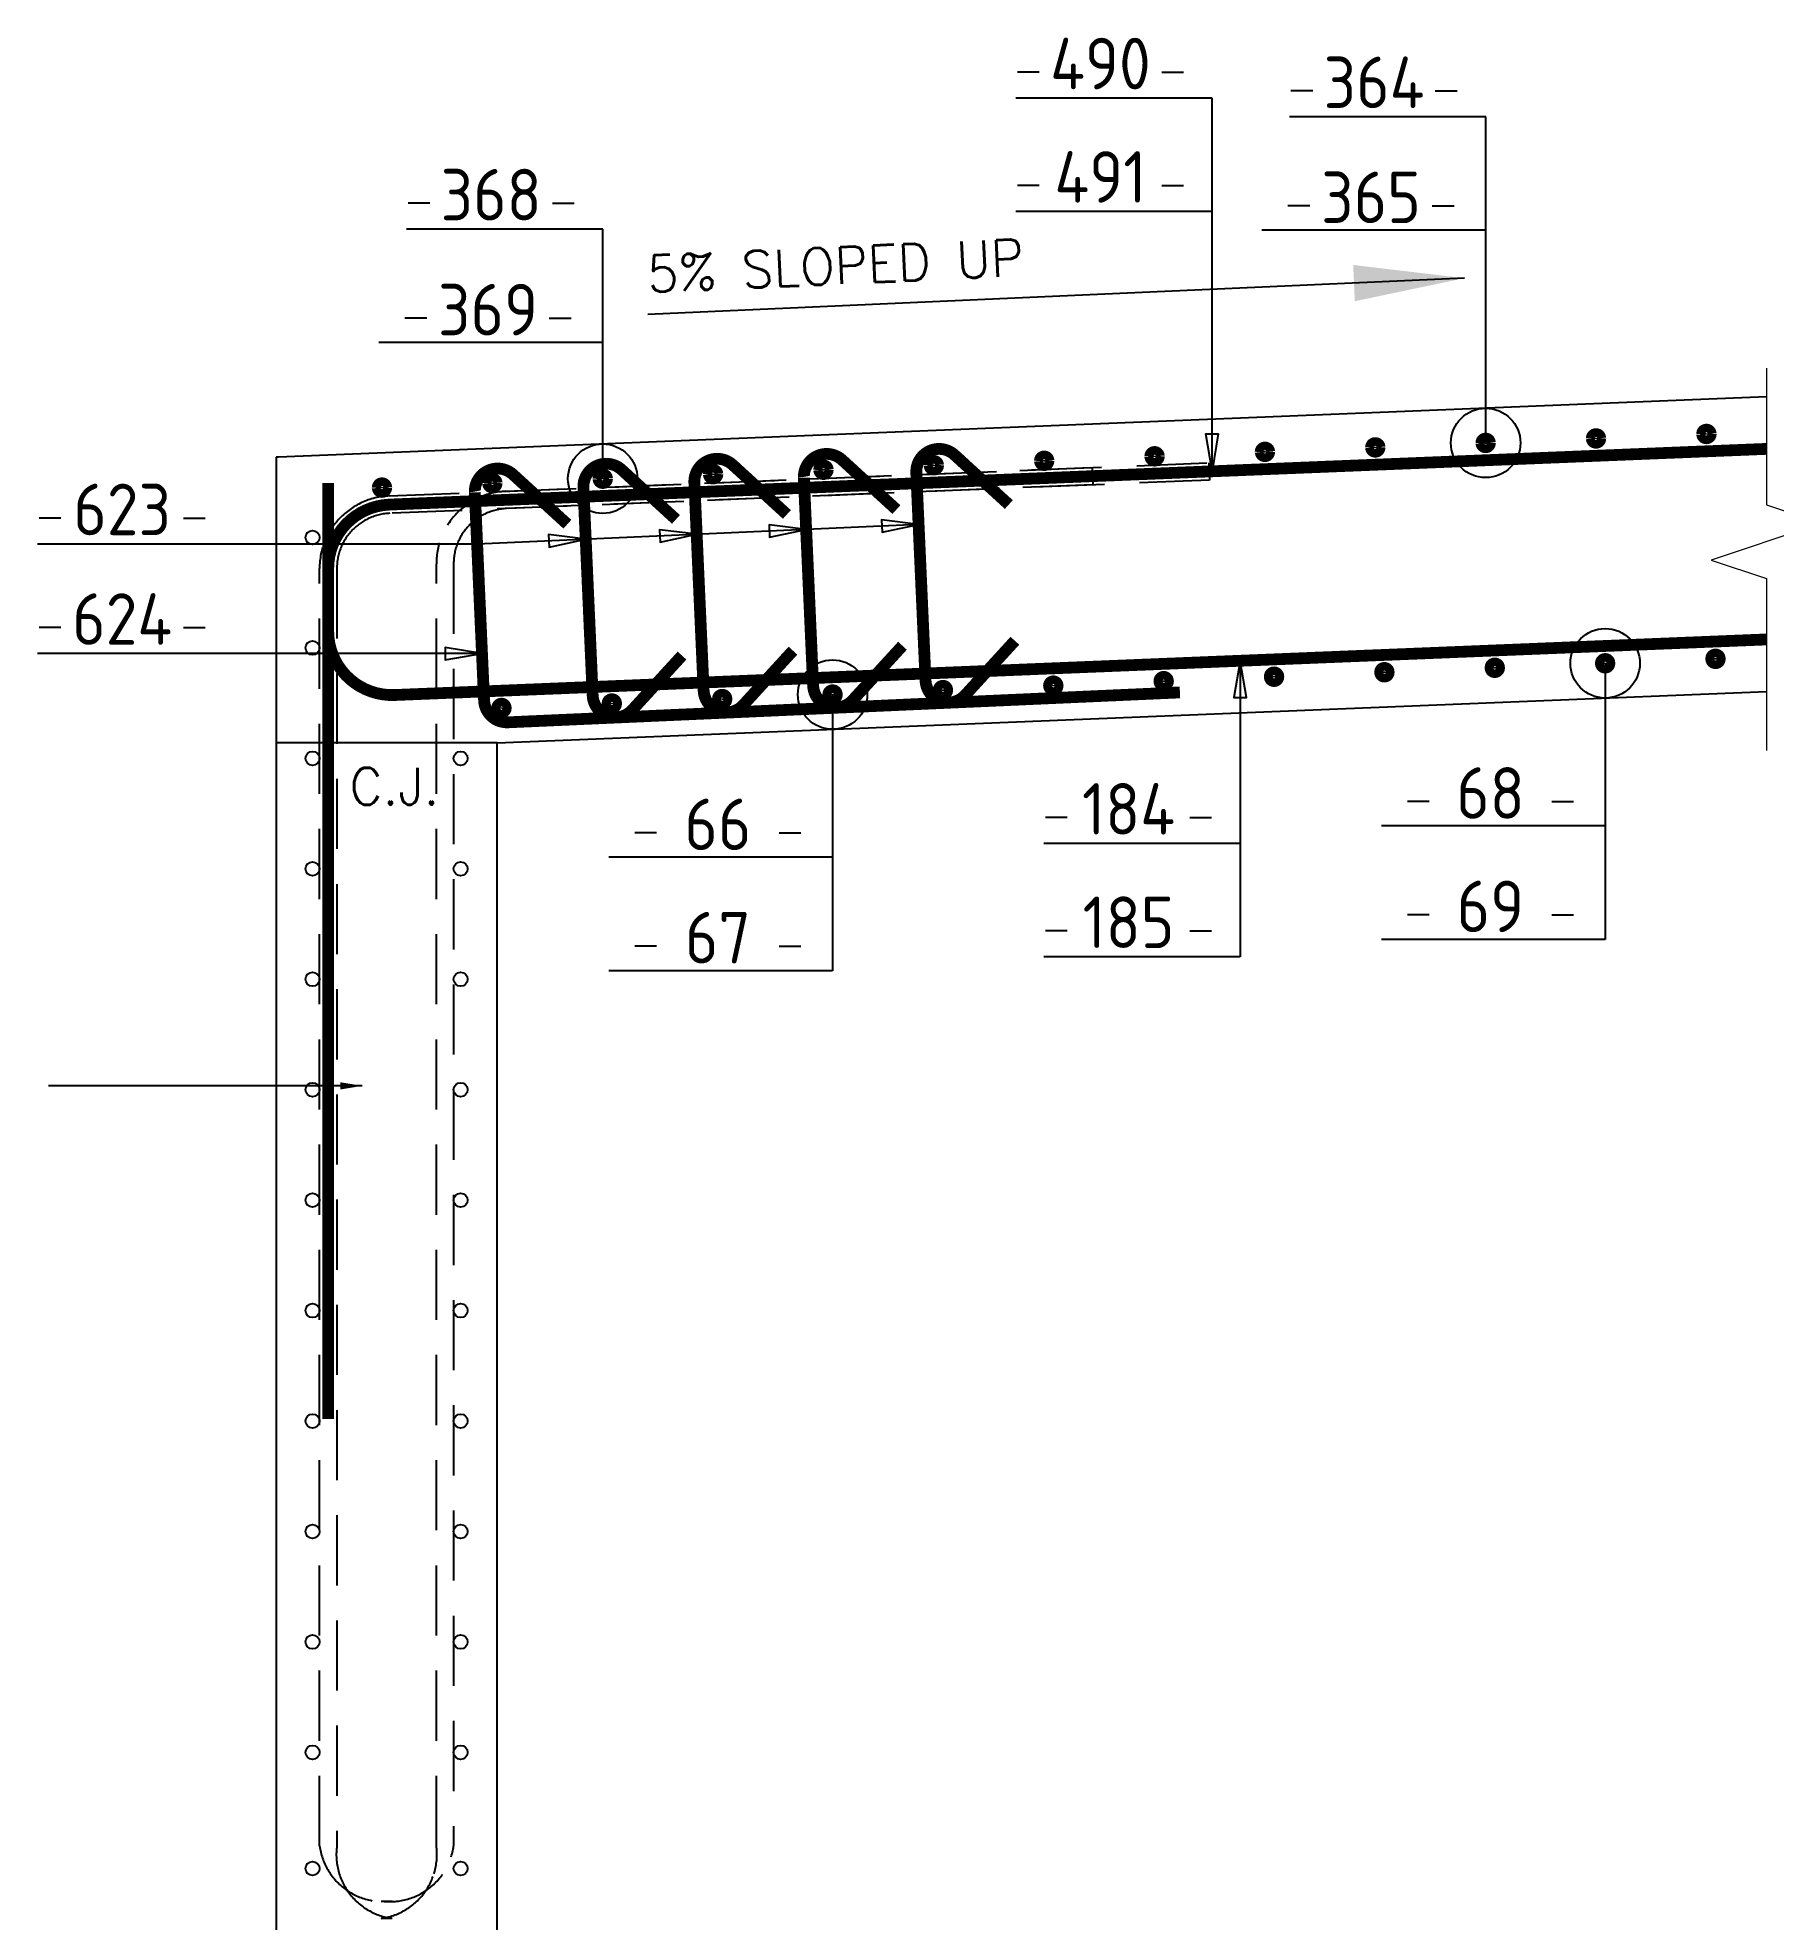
# Model space of a CAD drawing. Extents: x 660761725 to 1323371458, y 2734871439 to 5470067957.
# Drawn here: x 661457407 to 661459763, y 2734888562 to 2734891117 of the extents above; entities that cross this region are included whole.
import ezdxf
from ezdxf.enums import TextEntityAlignment as Align

# ---------------------------------------------------------------- set-up
doc = ezdxf.new("R2010")
doc.units = 0
doc.linetypes.add('AXES', pattern=[1.95, 1.2, -0.25, 0.25, -0.25])
doc.linetypes.add('Hidden', pattern=[714.375, 476.25, -238.125])
doc.layers.add('A-DETL', color=5, linetype='Continuous', lineweight=9, true_color=0x0000ff)
for name, color, linetype, lineweight in [('A-DETL-GENF', 7, 'Continuous', 9), ('A-ROOF', 7, 'Continuous', 15), ('A-WALL', 7, 'Continuous', 15), ('S-ARROW', 8, 'Continuous', 13)]:
    doc.layers.add(name, color=color, linetype=linetype, lineweight=lineweight)
for name, color, linetype in [('S-ASSOCIATETEXT', 7, 'Continuous'), ('S-AXIS', 20, 'AXES'), ('S-RBAR-T10', 11, 'Continuous'), ('S-RBAR-T20', 10, 'Continuous'), ('S-RDIMO', 8, 'Continuous'), ('S-TXT', 3, 'Continuous'), ('S-TXT-B', 7, 'Continuous')]:
    doc.layers.add(name, color=color, linetype=linetype)
doc.layers.add('S-C.J', color=1, linetype='ZIGZAG', true_color=0xff0000)
doc.styles.add('ARMACAD', font='isocp.shx')
doc.styles.add('ROMANS', font='romans.shx')
doc.styles.add('ROMANT', font='romant')
doc.linetypes.add('ZIGZAG', pattern='A,0.0001,-0.2,[131,ltypeshp.shx,S=0.2,R=0,X=-0.2,Y=0],-0.4,[131,ltypeshp.shx,S=0.2,R=180,X=0.2,Y=0],-0.2', length=0.8001)
doc.dimstyles.new('S-DIMI-20', dxfattribs={"dimscale": 20, "dimtxt": 2, "dimasz": 1.5, "dimexe": 1, "dimexo": 1, "dimgap": 1, "dimtad": 1, "dimdec": 0, "dimzin": 12, "dimdsep": 46, "dimtxsty": 'ROMANS', "dimblk": 'ARCHTICK', "dimcen": 0.09, "dimdle": 1, "dimclrd": 8, "dimclre": 8, "dimclrt": 4, "dimadec": 0, "dimazin": 3, "dimtfac": 1, "dimtdec": 0, "dimtix": 1, "dimtmove": 1, "dimatfit": 3, "dimtolj": 1, "dimtzin": 0, "dimarcsym": 0})

# ---------------------------------------------------------------- blocks, each defined once
blk = doc.blocks.new('cadf_11')
for p, q in [((-4.16, 1.17), (-5.64, 1.17)), ((4.16, 1.17), (5.64, 1.17))]:
    blk.add_line(p, q)
at = {"style": 'ARMACAD'}
blk.add_attdef('$REP', text='', height=3.5, dxfattribs=at).set_placement((0, 0), align=Align.CENTER)
for tag, p in [('$COM3', (-6.46, -2.82)), ('$COM4', (19.38, -2.81))]:
    blk.add_attdef(tag, text='', height=3.5, dxfattribs=at).set_placement(p, align=Align.BOTTOM_RIGHT)
blk = doc.blocks.new('CADF_02')
at = {"color": 0}
blk.add_lwpolyline([(0, 0), (2.5, -0.42), (2.5, 0.42)], close=True, dxfattribs=at)
blk = doc.blocks.new('SECTION TITLE2')
at = {"layer": 'S-TXT', "color": 2}
blk.add_line((-7.5, 0), (7.5, 0), dxfattribs=at)
at = {"layer": 'S-TXT'}
blk.add_circle((0, 0), 7.5, dxfattribs=at)
at = {"layer": 'S-TXT-B', "color": 3}
blk.add_line((7.5, 0), (43.46, 0), dxfattribs=at)
at = {"layer": 'S-TXT', "style": 'ROMANS', "width": 0.75}
blk.add_text('SCALE', height=2.5, dxfattribs=at).set_placement((10, -3.5))
at = {"layer": 'S-TXT', "color": 7, "style": 'ROMANT', "flags": 8}
blk.add_attdef('01', text='', height=5, dxfattribs=at).set_placement((0, 3.75), align=Align.MIDDLE)
blk.add_attdef('SECTION', text='', height=5, dxfattribs=at).set_placement((9.91, -0.17), align=Align.BOTTOM_LEFT)
at = {"layer": 'S-TXT', "style": 'ROMANS', "width": 0.75, "flags": 8}
blk.add_attdef('1:250', text='', height=2.5, dxfattribs=at).set_placement((43.28, -4.5), align=Align.BOTTOM_RIGHT)
at = {"layer": 'S-TXT', "style": 'ROMANS', "width": 0.7, "flags": 8}
blk.add_attdef('-', text='', height=2.25, dxfattribs=at).set_placement((0, -2.26), align=Align.MIDDLE)
blk = doc.blocks.new('_ARCHTICK')
at = {"color": 0, "linetype": 'ByBlock', "const_width": 0.15}
blk.add_lwpolyline([(-0.5, -0.5), (0.5, 0.5)], dxfattribs=at)
blk = doc.blocks.new('My name is Shadow. He who lurks in the shadows to hunt the shadows.')
at = {"layer": 'A-DETL', "color": 8, "linetype": 'Hidden'}
blk.add_line((661977776.3, 2734765145.5), (661977781.3, 2734765145.5), dxfattribs=at)
at = {"layer": 'A-DETL-GENF', "color": 8}
for p, q in [((661979805.2, 2734767310.1), (661979805.2, 2734767124.4)), ((661979805.2, 2734767124.4), (661979880.2, 2734767099.4)), ((661979880.2, 2734767099.4), (661979730.2, 2734767049.4)), ((661979730.2, 2734767049.4), (661979805.2, 2734767024.4)), ((661979805.2, 2734767024.4), (661979805.2, 2734766790.8))]:
    blk.add_line(p, q, dxfattribs=at)
at = {"layer": 'A-ROOF', "color": 8, "lineweight": 25}
for p, q in [((661979805.2, 2734767271.2), (661977784.5, 2734767189.3)), ((661978081.4, 2734766800.9), (661979805.2, 2734766870.7))]:
    blk.add_line(p, q, dxfattribs=at)
at = {"layer": 'A-WALL', "color": 8, "lineweight": 25}
for p, q in [((661977781.3, 2734767189.3), (661977781.3, 2734765145.5)), ((661977784.5, 2734767189.3), (661977781.3, 2734767189.3)), ((661978081.4, 2734765145.5), (661978081.4, 2734766800.9)), ((661977781.3, 2734765145.5), (661978081.4, 2734765145.5))]:
    blk.add_line(p, q, dxfattribs=at)
at = {"layer": 'S-C.J', "ltscale": 60}
blk.add_lwpolyline([(661978081.4, 2734766800.9), (661977781.3, 2734766800.9)], dxfattribs=at)
at = {"layer": 'S-TXT'}
ref = blk.add_blockref('SECTION TITLE2', (661978136.5, 2734764724), dxfattribs=dict(at, xscale=20, yscale=20, zscale=20))
ref.add_attrib('1:250', '1:20', dxfattribs={"height": 50, "style": 'ROMANS', "width": 0.75}).set_placement((661979002, 2734764634), align=Align.BOTTOM_RIGHT)
ref.add_attrib('-', '-', dxfattribs={"height": 45, "style": 'ROMANS', "width": 0.7}).set_placement((661978136.5, 2734764678.8), align=Align.MIDDLE)
ref.add_attrib('SECTION', 'SECTION', dxfattribs={"color": 7, "height": 100, "style": 'ROMANT'}).set_placement((661978334.7, 2734764720.7), align=Align.BOTTOM_LEFT)
ref.add_attrib('01', '5', dxfattribs={"color": 7, "height": 100, "style": 'ROMANT'}).set_placement((661978136.5, 2734764799), align=Align.MIDDLE)
at = {"layer": 'S-TXT', "insert": (661978284, 2734767462.8), "char_height": 50, "attachment_point": 1, "rotation": 2.5485, "style": 'ROMANS'}
blk.add_mtext('5% SLOPED UP', dxfattribs=at)
at = {"layer": 'S-TXT', "insert": (661978003.1, 2734766767.1), "char_height": 50, "width": 86.194, "attachment_point": 3, "style": 'ROMANS'}
blk.add_mtext('\\pi-150,l150,t150;C.J.', dxfattribs=at)
at = {"layer": 'S-TXT', "insert": (661976934.5, 2734766352.9), "char_height": 50, "attachment_point": 1, "style": 'ROMANS'}
blk.add_mtext('WALL 300-T2', dxfattribs=at)
at = {"layer": 'S-ARROW'}
for points, override in [([(661979394.9, 2734767432.2), (661978286.1, 2734767382.8)], {"dimasz": 7.5, "dimgap": 1, "dimtad": 0}), ([(661977898.3, 2734766335.2), (661977472.3, 2734766335.2)], {"dimgap": 1, "dimtad": 0})]:
    blk.add_leader(points, dimstyle='S-DIMI-20', override=override, dxfattribs=at)

msp = doc.modelspace()

# ---------------------------------------------------------------- linework, layer by layer
at = {"layer": 'S-RBAR-T10', "const_width": 16}
for points in [[(661458573.2113874, 2734890475.90090084), (661458499.42649007, 2734890543.39748478, 0.6681786379), (661458447.53320956, 2734890519.14575005), (661458460.10440671, 2734890236.7047348, 0.6681786379), (661458513.94706476, 2734890217.15921211), (661458581.44364858, 2734890290.94410801)], [(661458725.88776815, 2734890482.6963892), (661458652.10287118, 2734890550.19297504, 0.6681786379), (661458600.20959067, 2734890525.94123793), (661458612.78078771, 2734890243.50022507, 0.6681786379), (661458666.6234448, 2734890223.95469999), (661458734.12002981, 2734890297.7395978)], [(661458126.38613582, 2734890456.02103615), (661458052.60123801, 2734890523.51762009, 0.6681786379), (661458000.70795846, 2734890499.26588392), (661458013.29157722, 2734890216.54578781, 0.4142135624), (661458045.63933396, 2734890186.95486593), (661458958.22423398, 2734890227.57320499)], [(661458273.85269308, 2734890462.57671213), (661458200.06779635, 2734890530.07329702, 0.6681786379), (661458148.17451572, 2734890505.82156086), (661458160.74571323, 2734890223.38054705, 0.6681786379), (661458214.58837044, 2734890203.83502293), (661458282.08495474, 2734890277.61991978)], [(661458424.53105164, 2734890469.28327179), (661458350.74615431, 2734890536.77985716, 0.6681786379), (661458298.8528738, 2734890512.52812099), (661458311.42407095, 2734890230.08710623, 0.6681786379), (661458365.26672792, 2734890210.54158306), (661458432.76331294, 2734890284.32647991)]]:
    msp.add_lwpolyline(points, format="xyb", dxfattribs=at)
at = {"layer": 'S-RBAR-T20', "const_width": 16}
for points in [[(661459517.44488454, 2734890572.04854107, -1), (661459529.156358, 2734890572.99927282, -1)], [(661459667.32187688, 2734890578.12202215, -1), (661459679.03335035, 2734890579.07275391, -1)], [(661458917.93691528, 2734890547.75461578, -1), (661458929.64838874, 2734890548.70534801, -1)], [(661459067.81390762, 2734890553.82809687, -1), (661459079.52538109, 2734890554.7788291, -1)], [(661459217.69089997, 2734890559.90157795, -1), (661459229.40237343, 2734890560.85231018, -1)], [(661459367.56789231, 2734890565.97505999, -1), (661459379.27936578, 2734890566.92579079, -1)], [(661458168.55195379, 2734890517.38720894, -1), (661458180.26342726, 2734890518.33794117, -1)], [(661458318.42894602, 2734890523.46069002, -1), (661458330.14041948, 2734890524.41142178, -1)], [(661458468.30593836, 2734890529.53417206, -1), (661458480.01741183, 2734890530.48490286, -1)], [(661458618.18293071, 2734890535.60765314, -1), (661458629.89440417, 2734890536.5583849, -1)], [(661458768.05992305, 2734890541.68113422, -1), (661458779.77139652, 2734890542.63186598, -1)], [(661457868.79796886, 2734890505.24024677, -1), (661457880.50944233, 2734890506.190979, -1)], [(661458018.67496145, 2734890511.31372786, -1), (661458030.38643491, 2734890512.26446009, -1)], [(661459529.8009553, 2734890267.13435507, 1), (661459541.5509553, 2734890267.13435507, 1)], [(661459679.67794764, 2734890273.20783615, 1), (661459691.42794764, 2734890273.20783615, 1)], [(661458780.41599381, 2734890236.76694822, 1), (661458792.16599381, 2734890236.76694822, 1)], [(661458930.29298604, 2734890242.84042978, 1), (661458942.04298604, 2734890242.84042978, 1)], [(661459080.16997838, 2734890248.91391087, 1), (661459091.91997838, 2734890248.91391087, 1)], [(661459230.04697073, 2734890254.98739195, 1), (661459241.79697073, 2734890254.98739195, 1)], [(661459379.92396307, 2734890261.06087399, 1), (661459391.67396307, 2734890261.06087399, 1)], [(661458180.90802455, 2734890212.47302294, 1), (661458192.65802455, 2734890212.47302294, 1)], [(661458330.78501678, 2734890218.54650402, 1), (661458342.53501678, 2734890218.54650402, 1)], [(661458480.66200912, 2734890224.61998606, 1), (661458492.41200912, 2734890224.61998606, 1)], [(661458630.53900146, 2734890230.69346714, 1), (661458642.28900146, 2734890230.69346714, 1)], [(661458031.0310322, 2734890206.39954185, 1), (661458042.7810322, 2734890206.39954185, 1)]]:
    msp.add_lwpolyline(points, format="xyb", close=True, dxfattribs=at)
for points in [[(661457801.6371299, 2734889240.61551619), (661457801.63713074, 2734890396.01905918, -0.4024221643), (661457884.8811729, 2734890482.69818401), (661459754.77408659, 2734890558.33076286)], [(661457801.63713014, 2734890512.17852402), (661457801.63713086, 2734890310.72158098, 0.4261263845), (661457891.89962673, 2734890224.04271889), (661459754.77408659, 2734890299.53217888)]]:
    msp.add_lwpolyline(points, format="xyb", dxfattribs=at)
at = {"layer": 'S-RDIMO'}
for p, q in [((661459001.88907588, 2734891034.73597622), (661458735.49028206, 2734891034.73597622)), ((661459001.88907588, 2734890528.59045076), (661459001.88907588, 2734891034.73597622)), ((661459373.42362869, 2734891009.22252798), (661459107.02483487, 2734891009.22252798)), ((661459373.42362869, 2734890566.45042515), (661459373.42362869, 2734891009.22252798)), ((661459001.88907588, 2734890880.73597622), (661458735.49028206, 2734890880.73597622)), ((661458174.40769041, 2734890856.63467693), (661457908.00889659, 2734890856.63467693)), ((661458174.40769041, 2734890517.86257505), (661458174.40769041, 2734890856.63467693)), ((661459373.42362869, 2734890855.22252798), (661459069.50253654, 2734890855.22252798)), ((661459373.42362869, 2734890855.22252798), (661459069.50253654, 2734890855.22252798)), ((661458174.40769041, 2734890702.63467693), (661457870.48659825, 2734890702.63467693)), ((661458174.40769041, 2734890702.63467693), (661457870.48659825, 2734890702.63467693)), ((661459040.03184927, 2734890270.56860304), (661459040.03184927, 2734889868.42307806)), ((661459535.6759553, 2734890267.13435507), (661459535.6759553, 2734889892.1625371)), ((661458486.53700912, 2734890224.61998606), (661458486.53700912, 2734889849.64816809)), ((661459535.6759553, 2734890046.1625371), (661459231.75486314, 2734890046.1625371)), ((661459535.6759553, 2734890046.1625371), (661459231.75486314, 2734890046.1625371)), ((661459040.03184927, 2734890022.42307806), (661458773.63305545, 2734890022.42307806)), ((661458486.53700912, 2734890003.64816809), (661458182.61591697, 2734890003.64816809)), ((661458486.53700912, 2734890003.64816809), (661458182.61591697, 2734890003.64816809)), ((661459040.03184927, 2734889868.42307806), (661458773.63305545, 2734889868.42307806)), ((661459535.6759553, 2734889892.1625371), (661459231.75486314, 2734889892.1625371)), ((661459535.6759553, 2734889892.1625371), (661459231.75486314, 2734889892.1625371)), ((661458486.53700912, 2734889849.64816809), (661458182.61591697, 2734889849.64816809)), ((661458486.53700912, 2734889849.64816809), (661458182.61591697, 2734889849.64816809))]:
    msp.add_line(p, q, dxfattribs=at)
at = {"layer": 'S-RDIMO', "linetype": 'Hidden', "ltscale": 0.2}
msp.add_lwpolyline([(661458839.02607632, 2734890533.03533411), (661458839.97758842, 2734890509.55460501), (661457885.35038948, 2734890470.87014484, 0.4024002512), (661457813.3871299, 2734890395.93164921), (661457813.3871299, 2734888660.97614384, 0.4142135624), (661457888.38713014, 2734888562.47614384), (661457873.44694388, 2734888562.47614384, 0.4142135624), (661457948.44694412, 2734888660.97614384), (661457948.44694364, 2734890402.356987, -0.4024002515), (661458042.95869076, 2734890500.77621222), (661458997.58588958, 2734890539.46066999), (661458998.53740168, 2734890515.97994089), (661458043.91020286, 2734890477.29548311, 0.4024002515), (661457971.94694364, 2734890402.356987), (661457971.94694412, 2734888660.97614384, -0.4142135624), (661457873.44694388, 2734888585.97614384), (661457888.38713014, 2734888585.97614384, -0.4142135624), (661457789.8871299, 2734888660.97614384), (661457789.8871299, 2734890395.93164921, -0.4024002512), (661457884.39887738, 2734890494.35087395)], format="xyb", close=True, dxfattribs=at)
at = {"layer": 'S-RDIMO'}
for points in [[(661458603.33186054, 2734890455.79222488), (661458003.83058047, 2734890429.1089592), (661457407, 2734890429.1089592)], [(661458010.4545002, 2734890280.2872839), (661457407, 2734890280.2872839)]]:
    msp.add_lwpolyline(points, dxfattribs=at)
at = {"layer": 'S-RDIMO', "color": 3}
for centre in [(661459373.42362869, 2734890566.45042515), (661458174.40769041, 2734890517.86257505), (661459535.6759553, 2734890267.13435507), (661458486.53700912, 2734890224.61998606)]:
    msp.add_circle(centre, 47.17419314, dxfattribs=at)
at = {"layer": 'S-RDIMO'}
for centre in [(661457780.38713014, 2734890437.9942708), (661457780.38713014, 2734890287.9942708), (661457780.38713014, 2734890137.9942708), (661457981.44694388, 2734890137.9942708), (661457780.38713014, 2734889987.9942708), (661457981.44694388, 2734889987.9942708), (661457780.38713014, 2734889837.9942708), (661457981.44694388, 2734889837.9942708), (661457780.38713014, 2734889687.9942708), (661457981.44694388, 2734889687.9942708), (661457780.38713014, 2734889537.9942708), (661457981.44694388, 2734889537.9942708), (661457780.38713014, 2734889387.9942708), (661457981.44694388, 2734889387.9942708), (661457780.38713014, 2734889237.9942708), (661457981.44694388, 2734889237.9942708), (661457780.38713014, 2734889087.9942708), (661457981.44694388, 2734889087.9942708), (661457780.38713014, 2734888937.9942708), (661457981.44694388, 2734888937.9942708), (661457780.38713014, 2734888787.9942708), (661457981.44694388, 2734888787.9942708), (661457780.38713014, 2734888630.2607708), (661457981.44694388, 2734888630.2607708)]:
    msp.add_circle(centre, 9.5, dxfattribs=at)

# ---------------------------------------------------------------- block references
at = {"layer": 'S-ASSOCIATETEXT'}
ref = msp.add_blockref('cadf_11', (661458850.3007499, 2734891046.69431496), dxfattribs=dict(at, xscale=20, yscale=20, zscale=20))
ref.add_attrib('$REP', '490', dxfattribs={"height": 70, "style": 'ARMACAD', "flags": 2}).set_placement((661458850.3007499, 2734891046.69431496), align=Align.CENTER)
ref = msp.add_blockref('cadf_11', (661459221.83530271, 2734891021.1808672), dxfattribs=dict(at, xscale=20, yscale=20, zscale=20))
ref.add_attrib('$REP', '364', dxfattribs={"height": 70, "style": 'ARMACAD', "flags": 2}).set_placement((661459221.83530271, 2734891021.1808672), align=Align.CENTER)
ref = msp.add_blockref('cadf_11', (661458850.3007499, 2734890892.69431496), dxfattribs=dict(at, xscale=20, yscale=20, zscale=20))
ref.add_attrib('$REP', '491', dxfattribs={"height": 70, "style": 'ARMACAD', "flags": 2}).set_placement((661458850.3007499, 2734890892.69431496), align=Align.CENTER)
ref = msp.add_blockref('cadf_11', (661458022.81936443, 2734890868.59301615), dxfattribs=dict(at, xscale=20, yscale=20, zscale=20))
ref.add_attrib('$REP', '368', dxfattribs={"height": 70, "style": 'ARMACAD', "flags": 2}).set_placement((661458022.81936443, 2734890868.59301615), align=Align.CENTER)
ref = msp.add_blockref('cadf_11', (661459217.68386936, 2734890865.03534222), dxfattribs=dict(at, xscale=20, yscale=20, zscale=20))
ref.add_attrib('$REP', '365', dxfattribs={"height": 70, "style": 'ARMACAD', "flags": 2}).set_placement((661459217.68386936, 2734890865.03534222), align=Align.CENTER)
ref = msp.add_blockref('cadf_11', (661458018.66793108, 2734890712.44749117), dxfattribs=dict(at, xscale=20, yscale=20, zscale=20))
ref.add_attrib('$REP', '369', dxfattribs={"height": 70, "style": 'ARMACAD', "flags": 2}).set_placement((661458018.66793108, 2734890712.44749117), align=Align.CENTER)
ref = msp.add_blockref('cadf_11', (661457521.81046784, 2734890441.06729794), dxfattribs=dict(at, xscale=20, yscale=20, zscale=20))
ref.add_attrib('$REP', '623', dxfattribs={"height": 70, "style": 'ARMACAD', "flags": 2}).set_placement((661457521.81046784, 2734890441.06729794), align=Align.CENTER)
ref = msp.add_blockref('cadf_11', (661457521.81046784, 2734890292.24562311), dxfattribs=dict(at, xscale=20, yscale=20, zscale=20))
ref.add_attrib('$REP', '624', dxfattribs={"height": 70, "style": 'ARMACAD', "flags": 2}).set_placement((661457521.81046784, 2734890292.24562311), align=Align.CENTER)
ref = msp.add_blockref('cadf_11', (661459379.93619597, 2734890055.97535086), dxfattribs=dict(at, xscale=20, yscale=20, zscale=20))
ref.add_attrib('$REP', '68', dxfattribs={"height": 70, "style": 'ARMACAD', "flags": 2}).set_placement((661459379.93619597, 2734890055.97535086), align=Align.CENTER)
ref = msp.add_blockref('cadf_11', (661458888.44352329, 2734890034.3814168), dxfattribs=dict(at, xscale=20, yscale=20, zscale=20))
ref.add_attrib('$REP', '184', dxfattribs={"height": 70, "style": 'ARMACAD', "flags": 2}).set_placement((661458888.44352329, 2734890034.3814168), align=Align.CENTER)
ref = msp.add_blockref('cadf_11', (661458330.79724979, 2734890013.46098185), dxfattribs=dict(at, xscale=20, yscale=20, zscale=20))
ref.add_attrib('$REP', '66', dxfattribs={"height": 70, "style": 'ARMACAD', "flags": 2}).set_placement((661458330.79724979, 2734890013.46098185), align=Align.CENTER)
ref = msp.add_blockref('cadf_11', (661459379.93619597, 2734889901.97535086), dxfattribs=dict(at, xscale=20, yscale=20, zscale=20))
ref.add_attrib('$REP', '69', dxfattribs={"height": 70, "style": 'ARMACAD', "flags": 2}).set_placement((661459379.93619597, 2734889901.97535086), align=Align.CENTER)
ref = msp.add_blockref('cadf_11', (661458888.44352329, 2734889880.3814168), dxfattribs=dict(at, xscale=20, yscale=20, zscale=20))
ref.add_attrib('$REP', '185', dxfattribs={"height": 70, "style": 'ARMACAD', "flags": 2}).set_placement((661458888.44352329, 2734889880.3814168), align=Align.CENTER)
ref = msp.add_blockref('cadf_11', (661458330.79724979, 2734889859.46098185), dxfattribs=dict(at, xscale=20, yscale=20, zscale=20))
ref.add_attrib('$REP', '67', dxfattribs={"height": 70, "style": 'ARMACAD', "flags": 2}).set_placement((661458330.79724979, 2734889859.46098185), align=Align.CENTER)
at = {"layer": 'S-AXIS'}
msp.add_blockref('My name is Shadow. He who lurks in the shadows to hunt the shadows.', (-520050.43497896, 123358), dxfattribs=at)
at = {"layer": 'S-RDIMO', "zscale": 20}
for p, xscale, yscale, rotation in [((661459001.88907588, 2734890528.59045076), -20, 20, 270), ((661458450.65547943, 2734890448.99673605), 20.0000000031542, 20.00000000248902, 182.5485029214299), ((661458603.33186054, 2734890455.79222488), 20.0000000031542, 20.00000000248902, 182.5485029214299), ((661458151.29678571, 2734890435.67254686), 20.0000000031542, 20.00000000248902, 182.5485029214299), ((661458301.97514367, 2734890442.379107), 20.0000000031542, 20.00000000248902, 182.5485029214299), ((661458010.4545002, 2734890280.2872839), 20, 20.00000000290421, 180.0000008004127), ((661459040.03184927, 2734890270.56860304), 20, 20, 270)]:
    msp.add_blockref('CADF_02', p, dxfattribs=dict(at, xscale=xscale, yscale=yscale, rotation=rotation))

doc.saveas('drawing.dxf')
